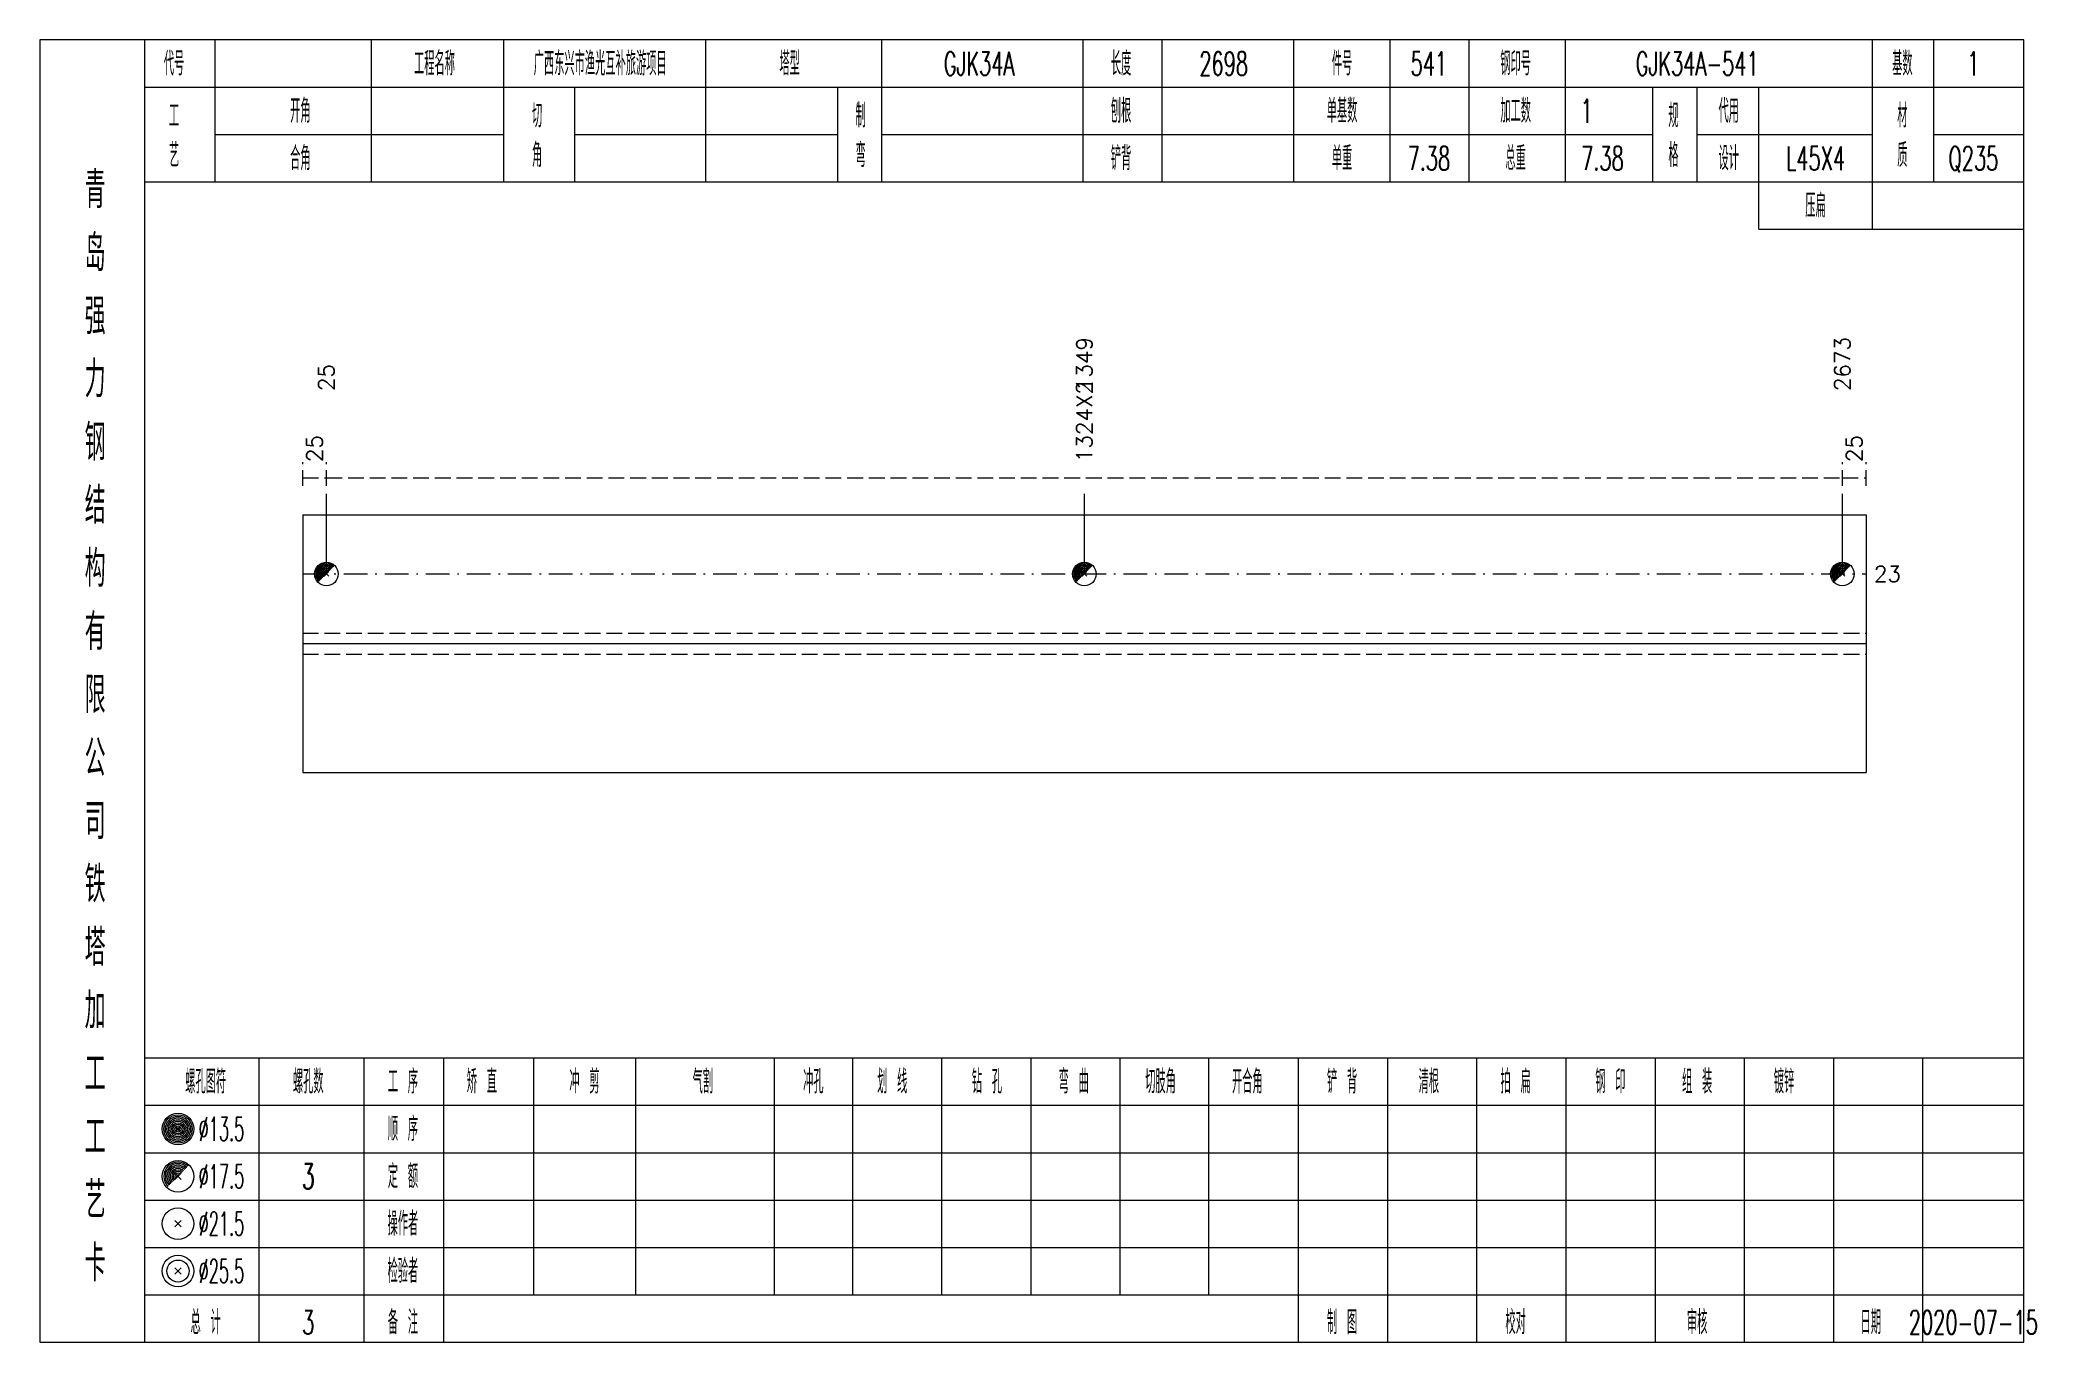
# Model space of a CAD drawing. Extents: x 0 to 2606, y -377 to 6479.
# Drawn here: x 1829.8 to 2082.7, y 4025 to 4190 of the extents above; entities that cross this region are included whole.
import ezdxf
from ezdxf.enums import TextEntityAlignment as Align

# ---------------------------------------------------------------- set-up
doc = ezdxf.new("R2010")
doc.units = 0
doc.header["$MEASUREMENT"] = 0
doc.linetypes.add('一点画线', pattern=[5.2, 3, -1, 0.2, -1])
doc.linetypes.add('虚线', pattern=[2.75, 2, -0.75])
doc.layers.get('0').update_dxf_attribs({"linetype": 'CONTINUOUS', "lineweight": 25})
doc.layers.add('1', color=7, linetype='CONTINUOUS', lineweight=25)
doc.layers.add('4', color=7, linetype='CONTINUOUS', lineweight=25)
doc.styles.get("Standard").update_dxf_attribs({"font": 'simplex.shx', "width": 0.7, "height": 3, "bigfont": 'gbhzfs.shx'})

msp = doc.modelspace()

# ---------------------------------------------------------------- texts
at = {"color": 7, "linetype": 'Continuous', "lineweight": 13}
for s, p in [('1349', (1962.15, 4145.5)), ('2673', (2058.2, 4145.5)), ('25', (1866.1, 4145.5))]:
    msp.add_text(s, height=2, rotation=90, dxfattribs=at).set_placement(p, align=Align.MIDDLE_LEFT)
at = {"color": 8, "linetype": 'Continuous', "lineweight": 9}
for s, p in [('1324X2', (1962.15, 4136.5)), ('25', (1864.6, 4136.5)), ('25', (2059.7, 4136.5))]:
    msp.add_text(s, height=2, rotation=90, dxfattribs=at).set_placement(p, align=Align.MIDDLE_LEFT)
at = {"color": 7, "linetype": 'Continuous', "lineweight": 13}
msp.add_text('23', height=2, dxfattribs=at).set_placement((2062.2, 4122.33), align=Align.MIDDLE_LEFT)
at = {"layer": '4', "color": 1, "linetype": 'Continuous', "lineweight": 13}
for s, height, width, p in [('工程名称', 3, 0.6, (1879.8, 4187)), ('广西东兴市渔光互补旅游项目', 3, 0.6, (1900.8, 4187)), ('塔型', 3, 0.6, (1924.8, 4187)), ('长度', 3, 0.6, (1966.8, 4187)), ('件号', 3, 0.6, (1994.8, 4187)), ('钢印号', 3, 0.6, (2016.8, 4187)), ('基数', 3, 0.6, (2065.8, 4187)), ('代号', 3, 0.6, (1846.8, 4187)), ('GJK34A', 3, 0.6, (1948.8, 4187)), ('2698', 3, 0.6, (1979.8, 4187)), ('541', 3, 0.6, (2005.8, 4187)), ('GJK34A-541', 3, 0.6, (2039.8, 4187)), ('1', 3, 0.6, (2074.8, 4187)), ('工', 3, 0.6, (1846.8, 4180.4)), ('开角', 3, 0.6, (1862.8, 4181)), ('切', 3, 0.6, (1892.8, 4180.4)), ('制', 3, 0.6, (1933.8, 4180.4)), ('刨根', 3, 0.6, (1966.8, 4181)), ('单基数', 3, 0.6, (1994.8, 4181)), ('加工数', 3, 0.6, (2016.8, 4181)), ('1', 3, 0.6, (2025.8, 4181)), ('规', 3, 0.6, (2036.8, 4180.4)), ('代用', 3, 0.6, (2043.8, 4181)), ('材', 3, 0.6, (2065.8, 4180.4)), ('艺', 3, 0.6, (1846.8, 4175.4)), ('合角', 3, 0.6, (1862.8, 4175)), ('角', 3, 0.6, (1892.8, 4175.4)), ('弯', 3, 0.6, (1933.8, 4175.4)), ('铲背', 3, 0.6, (1966.8, 4175)), ('单重', 3, 0.6, (1994.8, 4175)), ('7.38', 3, 0.6, (2005.8, 4175)), ('总重', 3, 0.6, (2016.8, 4175)), ('7.38', 3, 0.6, (2027.8, 4175)), ('格', 3, 0.6, (2036.8, 4175.4)), ('设计', 3, 0.6, (2043.8, 4175)), ('L45X4', 3, 0.6, (2054.8, 4175)), ('质', 3, 0.6, (2065.8, 4175.4)), ('Q235', 3, 0.6, (2074.8, 4175)), ('青', 4.6, 0.8, (1836.8, 4171)), ('压扁', 3, 0.6, (2054.8, 4169)), ('岛', 4.6, 0.8, (1836.8, 4163)), ('强', 4.6, 0.8, (1836.8, 4155)), ('力', 4.6, 0.8, (1836.8, 4147)), ('钢', 4.6, 0.8, (1836.8, 4139)), ('结', 4.6, 0.8, (1836.8, 4131)), ('构', 4.6, 0.8, (1836.8, 4123)), ('有', 4.6, 0.8, (1836.8, 4115)), ('限', 4.6, 0.8, (1836.8, 4107)), ('公', 4.6, 0.8, (1836.8, 4099)), ('司', 4.6, 0.8, (1836.8, 4091)), ('铁', 4.6, 0.8, (1836.8, 4083)), ('塔', 4.6, 0.8, (1836.8, 4075)), ('加', 4.6, 0.8, (1836.8, 4067)), ('工', 4.6, 0.8, (1836.8, 4059)), ('螺孔图符', 3, 0.6, (1850.8, 4058)), ('螺孔数', 3, 0.6, (1863.8, 4058)), ('工 序', 3, 0.6, (1875.8, 4058)), ('矫 直', 3, 0.6, (1885.8, 4058)), ('冲 剪', 3, 0.6, (1898.8, 4058)), ('气割', 3, 0.6, (1913.8, 4058)), ('冲孔', 3, 0.6, (1927.8, 4058)), ('划 线', 3, 0.6, (1937.8, 4058)), ('钻 孔', 3, 0.6, (1949.8, 4058)), ('弯 曲', 3, 0.6, (1960.8, 4058)), ('切肢角', 3, 0.6, (1971.8, 4058)), ('开合角', 3, 0.6, (1982.8, 4058)), ('铲 背', 3, 0.6, (1994.8, 4058)), ('清根', 3, 0.6, (2005.8, 4058)), ('拍 扁', 3, 0.6, (2016.8, 4058)), ('钢 印', 3, 0.6, (2028.8, 4058)), ('组 装', 3, 0.6, (2039.8, 4058)), ('镀锌', 3, 0.6, (2050.8, 4058)), ('工', 4.6, 0.8, (1836.8, 4051)), ('%%C13.5', 3, 0.5, (1852.8, 4052)), ('顺 序', 3, 0.6, (1875.8, 4052)), ('%%C17.5', 3, 0.5, (1852.8, 4046)), ('3', 3.2, 0.6, (1863.8, 4046)), ('定 额', 3, 0.6, (1875.8, 4046)), ('艺', 4.6, 0.8, (1836.8, 4043)), ('%%C21.5', 3, 0.5, (1852.8, 4040)), ('操作者', 3, 0.6, (1875.8, 4040)), ('卡', 4.6, 0.8, (1836.8, 4035)), ('%%C25.5', 3, 0.5, (1852.8, 4034)), ('检验者', 3, 0.6, (1875.8, 4034)), ('总 计', 3, 0.6, (1850.8, 4027.5)), ('3', 3, 0.6, (1863.8, 4027.5)), ('备 注', 3, 0.6, (1875.8, 4027.5)), ('制 图', 3, 0.6, (1994.8, 4027.5)), ('校对', 3, 0.6, (2016.8, 4027.5)), ('审核', 3, 0.6, (2039.8, 4027.5)), ('日期', 3, 0.6, (2061.8, 4027.5)), ('2020-07-15', 3, 0.6, (2074.8, 4027.5))]:
    msp.add_text(s, height=height, dxfattribs=dict(at, width=width)).set_placement(p, align=Align.MIDDLE_CENTER)

# ---------------------------------------------------------------- linework, layer by layer
at = {"color": 8, "linetype": '虚线', "lineweight": 9}
for p, q in [((1863.1, 4133.5), (1863.1, 4136.5)), ((1866.1, 4133.5), (1866.1, 4136.5)), ((1866.1, 4133.5), (1866.1, 4136.5)), ((2058.2, 4133.5), (2058.2, 4136.5)), ((2058.2, 4133.5), (2058.2, 4136.5)), ((2061.2, 4133.5), (2061.2, 4136.5)), ((1863.1, 4134.5), (1866.1, 4134.5)), ((1866.1, 4134.5), (2058.2, 4134.5)), ((2058.2, 4134.5), (2061.2, 4134.5))]:
    msp.add_line(p, q, dxfattribs=at)
at = {"color": 7, "linetype": 'Continuous', "lineweight": 13}
for p, q in [((1866.1, 4122.33), (1866.1, 4132.5)), ((1962.15, 4122.33), (1962.15, 4132.5)), ((2058.2, 4122.33), (2058.2, 4132.5))]:
    msp.add_line(p, q, dxfattribs=at)
at = {"color": 7, "linetype": 'Continuous', "lineweight": 18}
for p, q in [((1863.1, 4129.83), (1863.1, 4097.17)), ((1863.1, 4129.83), (2061.2, 4129.83)), ((2061.2, 4129.83), (2061.2, 4097.17)), ((1863.1, 4113.5), (2061.2, 4113.5))]:
    msp.add_line(p, q, dxfattribs=at)
at = {"color": 3, "linetype": '一点画线', "lineweight": 13}
msp.add_line((1863.1, 4122.33), (2061.2, 4122.33), dxfattribs=at)
at = {"color": 7, "linetype": 'Continuous', "lineweight": 0}
for p, q in [((1865.8, 4122.03), (1866.4, 4122.63)), ((1865.8, 4122.63), (1866.4, 4122.03)), ((1961.85, 4122.03), (1962.45, 4122.63)), ((1961.85, 4122.63), (1962.45, 4122.03)), ((2057.9, 4122.03), (2058.5, 4122.63)), ((2057.9, 4122.63), (2058.5, 4122.03))]:
    msp.add_line(p, q, dxfattribs=at)
at = {"color": 1, "linetype": '虚线', "lineweight": 18}
for p, q in [((1863.1, 4114.83), (2061.2, 4114.83)), ((1863.1, 4112.17), (2061.2, 4112.17))]:
    msp.add_line(p, q, dxfattribs=at)
at = {"color": 7, "linetype": 'Continuous', "lineweight": 13}
for centre in [(1866.1, 4122.33), (1962.15, 4122.33), (2058.2, 4122.33)]:
    msp.add_circle(centre, 1.5, dxfattribs=at)
for centre, radius in [((1866.1, 4122.33), 1.35), ((1866.1, 4122.33), 1.2), ((1866.1, 4122.33), 1.05), ((1866.1, 4122.33), 0.9), ((1866.1, 4122.33), 0.75), ((1962.15, 4122.33), 1.35), ((1962.15, 4122.33), 1.2), ((1962.15, 4122.33), 1.05), ((1962.15, 4122.33), 0.9), ((1962.15, 4122.33), 0.75), ((2058.2, 4122.33), 1.35), ((2058.2, 4122.33), 1.2), ((2058.2, 4122.33), 1.05), ((2058.2, 4122.33), 0.9), ((2058.2, 4122.33), 0.75), ((1866.1, 4122.33), 0.6), ((1866.1, 4122.33), 0.45), ((1866.1, 4122.33), 0.3), ((1866.1, 4122.33), 0.15), ((1962.15, 4122.33), 0.6), ((1962.15, 4122.33), 0.45), ((1962.15, 4122.33), 0.3), ((1962.15, 4122.33), 0.15), ((2058.2, 4122.33), 0.6), ((2058.2, 4122.33), 0.45), ((2058.2, 4122.33), 0.3), ((2058.2, 4122.33), 0.15)]:
    msp.add_arc(centre, radius, 45, 225, dxfattribs=at)
at = {"layer": '1', "color": 7, "linetype": 'Continuous', "lineweight": 18}
msp.add_line((1863.1, 4097.17), (2061.2, 4097.17), dxfattribs=at)
at = {"layer": '4', "color": 1, "linetype": 'Continuous', "lineweight": 18}
for p, q in [((1843.1, 4025), (1843.1, 4190)), ((1852, 4172), (1852, 4190)), ((1871.8, 4172), (1871.8, 4190)), ((1888.6, 4172), (1888.6, 4190)), ((1914.2, 4172), (1914.2, 4190)), ((1936.5, 4172), (1936.5, 4190)), ((1962, 4172), (1962, 4190)), ((1972, 4172), (1972, 4190)), ((1988.7, 4172), (1988.7, 4190)), ((2000.9, 4172), (2000.9, 4190)), ((2010.9, 4172), (2010.9, 4190)), ((2023.1, 4172), (2023.1, 4190)), ((2062, 4166), (2062, 4190)), ((2069.8, 4172), (2069.8, 4190)), ((1843.1, 4184), (2081.2, 4184)), ((1897.6, 4172), (1897.6, 4184)), ((1930.9, 4172), (1930.9, 4184)), ((2034.2, 4172), (2034.2, 4184)), ((2039.8, 4172), (2039.8, 4184)), ((2047.6, 4166), (2047.6, 4184)), ((1852, 4178), (1888.6, 4178)), ((1897.6, 4178), (1930.9, 4178)), ((1936.5, 4178), (2034.2, 4178)), ((2039.8, 4178), (2062, 4178)), ((2069.8, 4178), (2081.2, 4178)), ((1843.1, 4172), (2081.2, 4172)), ((2047.6, 4166), (2081.2, 4166)), ((1843.1, 4061), (2081.2, 4061)), ((1857.6, 4025), (1857.6, 4061)), ((1870.9, 4025), (1870.9, 4061)), ((1881, 4025), (1881, 4061)), ((1892.4, 4031), (1892.4, 4061)), ((1905.3, 4031), (1905.3, 4061)), ((1922.9, 4031), (1922.9, 4061)), ((1932.8, 4031), (1932.8, 4061)), ((1944.1, 4031), (1944.1, 4061)), ((1955.4, 4031), (1955.4, 4061)), ((1966.7, 4031), (1966.7, 4061)), ((1977.9, 4031), (1977.9, 4061)), ((1989.3, 4031), (1989.3, 4061)), ((2000.6, 4031), (2000.6, 4061)), ((2011.9, 4031), (2011.9, 4061)), ((2023.2, 4031), (2023.2, 4061)), ((2034.5, 4031), (2034.5, 4061)), ((2045.8, 4031), (2045.8, 4061)), ((2057.1, 4031), (2057.1, 4061)), ((2068.4, 4031), (2068.4, 4061)), ((1843.1, 4055), (2081.2, 4055)), ((1843.1, 4049), (2081.2, 4049)), ((1843.1, 4043), (2081.2, 4043)), ((1843.1, 4037), (2081.2, 4037)), ((1843.1, 4031), (2081.2, 4031)), ((1989.3, 4025), (1989.3, 4031)), ((2000.6, 4025), (2000.6, 4031)), ((2011.9, 4025), (2011.9, 4031)), ((2023.2, 4025), (2023.2, 4031)), ((2034.5, 4025), (2034.5, 4031)), ((2045.8, 4025), (2045.8, 4031)), ((2057.1, 4025), (2057.1, 4031)), ((2068.4, 4025), (2068.4, 4031))]:
    msp.add_line(p, q, dxfattribs=at)
at = {"layer": '4', "color": 7, "linetype": 'Continuous', "lineweight": 13}
for p, q in [((1847.1, 4051.8), (1847.5, 4052.2)), ((1847.5, 4051.8), (1847.1, 4052.2)), ((1846.9, 4039.6), (1847.7, 4040.4)), ((1847.7, 4039.6), (1846.9, 4040.4)), ((1846.9, 4033.6), (1847.7, 4034.4)), ((1847.7, 4033.6), (1846.9, 4034.4))]:
    msp.add_line(p, q, dxfattribs=at)
at = {"layer": '4', "color": 7, "linetype": 'Continuous', "lineweight": 0}
for p, q in [((1846.9, 4045.6), (1847.7, 4046.4)), ((1846.9, 4046.4), (1847.7, 4045.6))]:
    msp.add_line(p, q, dxfattribs=at)
at = {"layer": '4', "color": 1, "linetype": 'Continuous', "lineweight": 18}
msp.add_lwpolyline([(1829.8, 4190), (1829.8, 4025), (2081.2, 4025), (2081.2, 4190)], close=True, dxfattribs=at)
at = {"layer": '4', "color": 7, "linetype": 'Continuous', "lineweight": 13}
for centre, radius in [((1847.3, 4052), 2), ((1847.3, 4052), 1.8), ((1847.3, 4052), 1.6), ((1847.3, 4052), 1.4), ((1847.3, 4052), 1.2), ((1847.3, 4052), 1), ((1847.3, 4052), 0.8), ((1847.3, 4052), 0.6), ((1847.3, 4052), 0.4), ((1847.3, 4052), 0.2), ((1847.3, 4046), 2), ((1847.3, 4040), 2), ((1847.3, 4034), 2), ((1847.3, 4034), 1.4)]:
    msp.add_circle(centre, radius, dxfattribs=at)
for radius in [1.8, 1.6, 1.4, 1.2, 1, 0.8, 0.6, 0.4, 0.2]:
    msp.add_arc((1847.3, 4046), radius, 45, 225, dxfattribs=at)

msp.set_redraw_order([(e.dxf.handle, doc.entitydb.next_handle()) for e in msp.query("TEXT MTEXT ATTDEF DIMENSION ARC_DIMENSION")])  # texts and dimensions are drawn at this point

doc.saveas('drawing.dxf')
